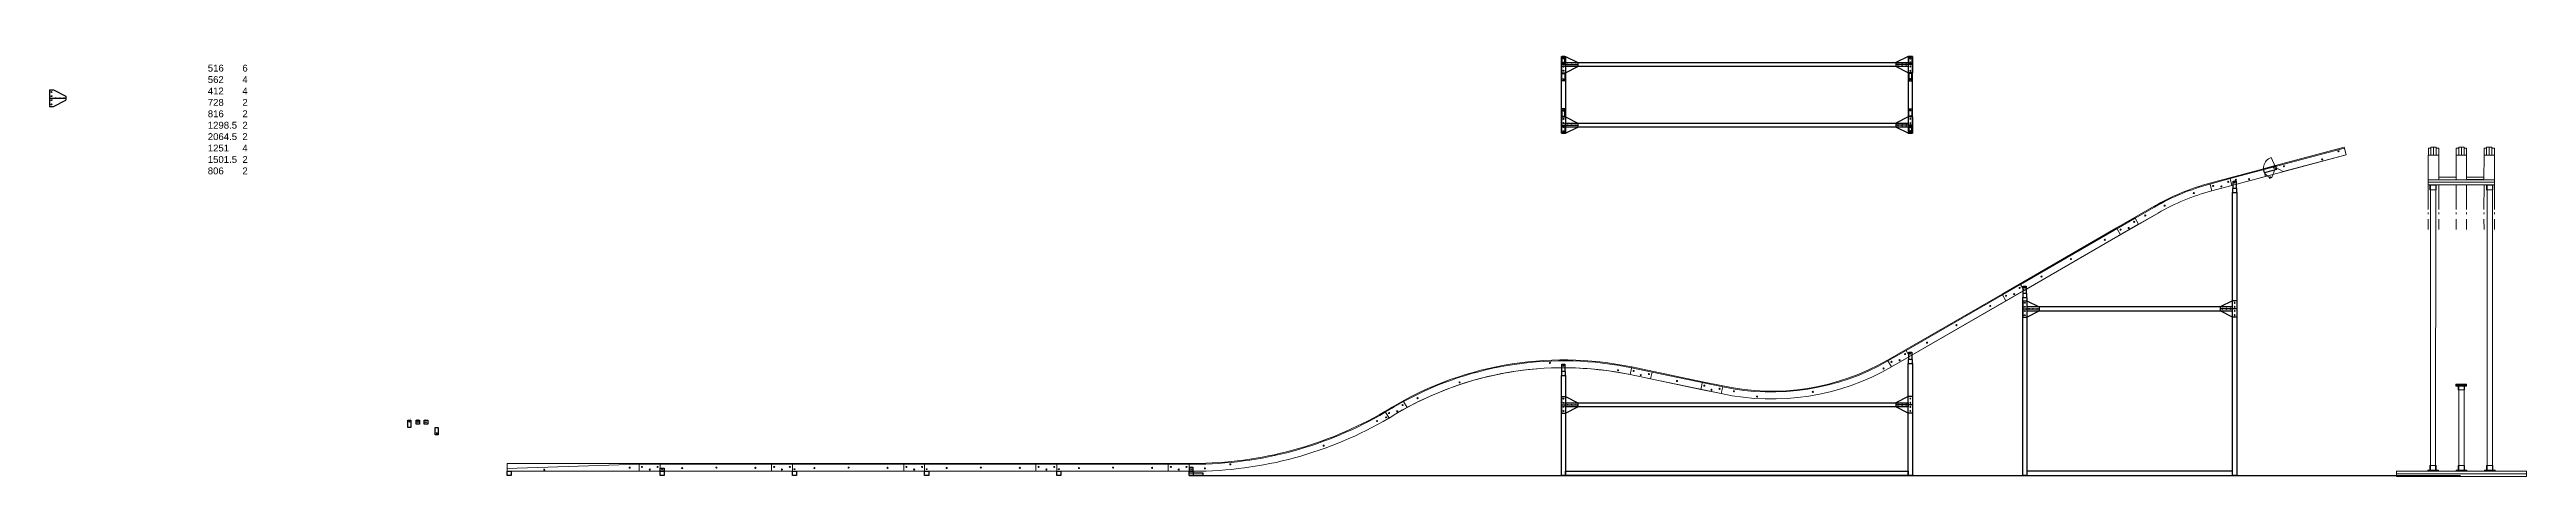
# Model space of a CAD drawing. Header units: millimetres. Extents: x -5533 to 28368, y -10878 to 14029.
# Drawn here: x -3339 to 14740, y -38 to 3079 of the extents above; entities that cross this region are included whole.
import ezdxf

# ---------------------------------------------------------------- set-up
doc = ezdxf.new("R2010")
doc.units = ezdxf.units.MM
doc.layers.add('newTrack', color=7, linetype='Continuous', lineweight=20)
doc.layers.add('registration marking', color=7, linetype='Continuous', lineweight=20)
doc.styles.get("Standard").update_dxf_attribs({"font": 'arial.ttf'})

# ---------------------------------------------------------------- blocks, each defined once
blk = doc.blocks.new('01A')
at = {"layer": 'newTrack'}
for p, q in [((0, 19.04999315134046), (965.1999999720101, 50.79999462635169)), ((0, 0), (0, 19.04999315134046)), ((1117.600000016788, 7.275957614183426e-12), (0, 0)), ((965.1999999720101, 50.79999462635169), (1117.599999972004, 50.7999947606877)), ((1117.599999972004, 50.7999947606877), (1117.600000016788, 7.275957614183426e-12))]:
    blk.add_line(p, q, dxfattribs=at)
for centre in [(984.2496261116048, 31.74999555521799), (1041.400040399618, 12.7012384642876), (1098.549626084574, 31.75248136437085)]:
    blk.add_circle(centre, 4, dxfattribs=at)
at = {"layer": 'registration marking', "color": 7, "transparency": 33554687}
for centre in [(271.3697006250295, 11.42185649379098), (895.1664148705713, 26.03049729150371)]:
    blk.add_circle(centre, 4, dxfattribs=at)
blk = doc.blocks.new('01B')
at = {"layer": 'newTrack'}
for p, q in [((0, 0), (-5.037873052060604e-08, 57.14999413649639)), ((-5.037873052060604e-08, 57.14999413649639), (965.199999949622, 57.14999498732504)), ((965.2000000000007, 8.508432074449956e-07), (0, 0)), ((965.199999949622, 57.14999498732504), (965.2000000000007, 8.508286555297673e-07)), ((965.2000000000007, 8.508286555297673e-07), (965.199999949622, 57.14999498732504))]:
    blk.add_line(p, q, dxfattribs=at)
at = {"layer": 'registration marking', "color": 7, "transparency": 33554687}
for centre in [(271.3697006082439, 11.42185747894837), (895.1664148537857, 26.03049827666109)]:
    blk.add_circle(centre, 4, dxfattribs=at)
blk = doc.blocks.new('02B')
blk.add_circle((1132.600000000006, 415.0000009851574), 3)
at = {"layer": 'newTrack'}
for p, q in [((965.2000000000062, 457.1500009851588), (1930.399999995951, 457.1500009851661)), ((965.2000000000062, 400.0000009851574), (965.2000000000062, 457.1500009851588)), ((1930.399999995951, 400.0000009851647), (965.2000000000062, 400.0000009851574)), ((1930.399999995951, 457.1500009851661), (1930.399999995951, 400.0000009851647))]:
    blk.add_line(p, q, dxfattribs=at)
for centre in [(984.2495856980821, 431.7500009782149), (1041.399999986095, 412.7012438872844), (1098.549585671051, 431.7524867873675)]:
    blk.add_circle(centre, 4, dxfattribs=at)
at = {"layer": 'registration marking', "color": 7, "transparency": 33554687}
for centre in [(1278.295823568305, 423.4853022427415), (1527.979878560249, 426.9328090428317), (1812.24054559304, 424.9840983731847)]:
    blk.add_circle(centre, 4, dxfattribs=at)
blk = doc.blocks.new('02A')
blk.add_circle((15, 15.00000000000728), 3)
at = {"layer": 'newTrack'}
for p, q in [((0, 7.275957614183426e-12), (-3.637978807091713e-12, 50.80000000000291)), ((-3.637978807091713e-12, 50.80000000000291), (965.1999999959444, 50.80000000001019)), ((965.1999999959407, 7.275957614183426e-12), (0, 7.275957614183426e-12)), ((965.1999999959444, 50.80000000001019), (965.1999999959407, 7.275957614183426e-12))]:
    blk.add_line(p, q, dxfattribs=at)
for centre in [(831.849585694026, 31.74999999305018), (888.9999999820393, 12.7012429021197), (946.1495856669949, 31.75248580220287)]:
    blk.add_circle(centre, 4, dxfattribs=at)
at = {"layer": 'registration marking', "color": 7, "transparency": 33554687}
for centre in [(160.6958235683014, 23.48530125759135), (410.3798785602448, 26.93280805767427), (694.6405455930362, 24.98409738802729)]:
    blk.add_circle(centre, 4, dxfattribs=at)
blk = doc.blocks.new('03A')
for centre in [(1438.744852149779, 393.3852069689074), (15, 15)]:
    blk.add_circle(centre, 3)
at = {"layer": 'newTrack'}
for p, q in [((1590.737915779901, 465.1378673792278), (1565.002497133595, 508.9670431474005)), ((30.99606855872116, 50.79999478799436), (-4.478351911529899e-08, 50.79999476066587)), ((-4.478351911529899e-08, 50.79999476066587), (0, 0)), ((0, 0), (30.97299663098238, 2.73066689260304e-08))]:
    blk.add_line(p, q, dxfattribs=at)
for centre in [(1459.655786276378, 425.0188090730335), (1518.583660489043, 437.5300296680507), (1558.219227502143, 482.8957306716729)]:
    blk.add_circle(centre, 4, dxfattribs=at)
for centre, radius, start, end in [((32.25301694720474, 2818.361174029927), 2818.361464677206, 269.9739778714323, 300.3828087601667), ((32.25301694733025, 2818.361174029465), 2767.561464676747, 269.9739778714323, 300.3657321472004), ((2732.050060230455, -1631.733404134804), 2438.154716076187, 118.5979324423631, 122.2419609089562), ((2732.050060240063, -1631.733404147559), 2387.35471609198, 118.5591387834939, 122.2617287667918)]:
    blk.add_arc(centre, radius, start, end, dxfattribs=at)
at = {"layer": 'registration marking', "color": 7, "transparency": 33554687}
for centre in [(1372.207809550353, 366.2880354406152), (1372.207809550353, 366.2880354406152), (981.9746852144381, 186.61165534459), (981.9746852144381, 186.61165534459), (115.4898019700195, 21.29547682867269), (115.4898019700195, 21.29547682867269), (301.1229864126435, 50.12179317983828), (301.1229864126435, 50.12179317983828)]:
    blk.add_circle(centre, 4, dxfattribs=at)
blk = doc.blocks.new('04A')
blk.add_circle((1141.314189631276, 305.4771620936167), 3)
at = {"layer": 'newTrack'}
for p, q in [((1628.702510454085, 240.1976552592923), (1777.892922268763, 209.0852618674935)), ((1788.263720066037, 258.81539913906), (1639.073308251352, 289.9277925308515)), ((1777.892922268763, 209.0852618674935), (1788.263720066037, 258.81539913906)), ((-25.7354278222947, 43.82919139550631), (4.547473508864641e-12, 2.728484105318785e-12))]:
    blk.add_line(p, q, dxfattribs=at)
for centre in [(1653.832654984383, 267.3900264581655), (1705.890669554316, 237.0752096347451), (1765.725971304305, 244.0581649179901)]:
    blk.add_circle(centre, 4, dxfattribs=at)
for centre, radius, end in [((1141.314189631275, -2096.930941102833), 2438.20810319645, 118.5973034831309), ((1141.314189631275, -2096.930941102899), 2387.408103196516, 118.5584972945129)]:
    blk.add_arc(centre, radius, 78.22028019167507, end, dxfattribs=at)
at = {"layer": 'registration marking', "color": 7, "transparency": 33554687}
for centre in [(383.3195502994104, 183.1345492660794), (1043.204201609592, 325.7191637516908), (1539.916246434016, 272.0813427083367), (77.37346592523409, 68.31642663412185)]:
    blk.add_circle(centre, 4, dxfattribs=at)
blk = doc.blocks.new('05A')
at = {"layer": 'newTrack'}
for p, q in [((10.37079779727537, 49.73013727157172), (9.094947017729282e-12, -2.046363078989089e-12)), ((525.9704842928204, -57.7937986423442), (10.37079779727537, 49.73013727157172)), ((9.094947017729282e-12, -2.046363078989089e-12), (515.5996864955541, -107.5239359139471)), ((515.5996864955541, -107.5239359139471), (525.9704842928204, -57.7937986423442))]:
    blk.add_line(p, q, dxfattribs=at)
for centre in [(391.5394192111817, -49.2191713232387), (443.5974337811149, -79.53398814665911), (503.4327355311034, -72.5510328634141)]:
    blk.add_circle(centre, 4, dxfattribs=at)
at = {"layer": 'registration marking', "color": 7, "transparency": 33554687}
blk.add_circle((192.3647582146677, -15.49484714113555), 4, dxfattribs=at)
blk = doc.blocks.new('06A')
at = {"layer": 'newTrack'}
for p, q in [((1216.757771856943, 239.013400552742), (1348.740043491269, 315.2134004211534)), ((1374.140043416459, 271.2193099299679), (1242.157771826029, 195.0193100226447)), ((1348.740043491269, 315.2134004211534), (1374.140043416459, 271.2193099299679)), ((4.420144250616431e-10, -9.595169103704393e-11), (10.37079779770829, 49.73013727146326)), ((10.37079779770829, 49.73013727146326), (10.53475165633972, 49.69594608661873))]:
    blk.add_line(p, q, dxfattribs=at)
for centre in [(1242.780197001761, 232.0404094354645), (1301.798286165938, 244.1189089867316), (1341.765657766498, 289.1925621262624)]:
    blk.add_circle(centre, 4, dxfattribs=at)
for centre, radius, start, end in [((368.0792761470111, 1708.967676800559), 1748.156993487144, 257.8452527748721, 299.9999999596907), ((368.0792761472749, 1708.967676798933), 1697.356993485603, 257.8396820525167, 299.9999999596972)]:
    blk.add_arc(centre, radius, start, end, dxfattribs=at)
at = {"layer": 'registration marking', "color": 7, "transparency": 33554687}
for centre in [(1184.676593126305, 183.11543841713), (92.42099220341152, 17.38353493594923), (668.5022923854831, 13.20540891009887), (260.9961460562172, -21.6122126658679)]:
    blk.add_circle(centre, 4, dxfattribs=at)
blk = doc.blocks.new('07A')
at = {"layer": 'newTrack'}
for p, q in [((520.8377880689695, 293.4058830853598), (668.0448839954297, 332.8499055589625)), ((681.1928914866257, 283.7808735834176), (533.9857955602602, 244.336851109895)), ((668.0448839954297, 332.8499055589625), (681.1928914866257, 283.7808735834176)), ((-25.39999961364447, 43.99408995157023), (116.5220352784563, 125.9328147983822)), ((3.393688530195504e-07, -5.878039246454136e-07), (-25.39999961364447, 43.99408995157023)), ((141.9220352785451, 81.93872428618374), (3.393688530195504e-07, -5.878039246454136e-07))]:
    blk.add_line(p, q, dxfattribs=at)
for centre in [(544.1687776907711, 279.9353916763177), (604.3020199566636, 276.3273209186434), (654.5734562239631, 309.5208096720546)]:
    blk.add_circle(centre, 4, dxfattribs=at)
for centre, radius in [((954.7220352785826, -1325.872172105046), 1676.399999999366), ((954.7220352785771, -1325.872172105052), 1625.599999999368)]:
    blk.add_arc(centre, radius, 104.9999999999945, 120.0000000000038, dxfattribs=at)
at = {"layer": 'registration marking', "color": 7, "transparency": 33554687}
for centre in [(403.3528962940945, 228.1480422603115), (49.05142067851921, 63.95860281892851), (189.9962525261544, 135.5142260790078)]:
    blk.add_circle(centre, 4, dxfattribs=at)
blk = doc.blocks.new('08A')
blk.add_circle((19.99999999998545, 20.0000000000573), 3)
at = {"color": 7, "linetype": 'Continuous', "lineweight": 5, "transparency": 33554687}
blk.add_circle((307.4524774761303, 128.3996692699429), 2.5, dxfattribs=at)
at = {"layer": 'newTrack', "color": 7, "linetype": 'Continuous', "lineweight": 5, "transparency": 33554687}
for p, q in [((-13.14800749122514, 49.06903197553493), (821.0255360920273, 272.5851593260222)), ((834.1735435832379, 223.5161273505446), (-1.455191522836685e-11, 5.729816621169448e-11)), ((821.0255360920273, 272.5851593260222), (834.1735435832379, 223.5161273505446)), ((-1.455191522836685e-11, 5.729816621169448e-11), (-13.14800749122514, 49.06903197553493))]:
    blk.add_line(p, q, dxfattribs=at)
at = {"layer": 'registration marking', "color": 7, "linetype": 'Continuous', "lineweight": 5, "transparency": 33554687}
for centre in [(658.534334857999, 189.8264480058706), (777.7892571461052, 249.2908861520036), (28.86120493857743, 40.60335528395353), (28.87007533260476, 40.60335528395353), (125.3106169646562, 45.30845928977851), (379.4247159828519, 139.6917650745499)]:
    blk.add_circle(centre, 4, dxfattribs=at)
blk = doc.blocks.new('03B')
for centre in [(1591.144852149788, 393.3852071032427), (167.4, 15)]:
    blk.add_circle(centre, 3)
at = {"layer": 'newTrack'}
for p, q in [((1611.674967362065, 388.0453223319564), (1582.723674708883, 437.3513511885612)), ((-5.037873052060604e-08, 57.14999413648184), (0, 0)), ((183.3989525496945, 57.14999426741997), (-5.037873052060604e-08, 57.1499942876253)), ((0, 0), (183.3729966309838, 1.616353983990848e-07))]:
    blk.add_line(p, q, dxfattribs=at)
for centre in [(19.04958567705216, 31.75000001679166), (76.19999996506522, 12.70124292586115), (133.3495856500203, 31.75248582594429)]:
    blk.add_circle(centre, 4, dxfattribs=at)
for centre, radius, start, end in [((184.6530169472053, 2818.361174164256), 2818.361464677205, 269.9739778714323, 300.3828087602166), ((184.6530169472262, 2818.361174164278), 2761.211464677219, 269.9739778714323, 300.3635772005418), ((2884.450060217358, -1631.733403980336), 2444.504716052169, 122.1752908435505, 122.2395208016383), ((2884.450060440416, -1631.733403845395), 2387.354716056918, 122.2173138510758, 122.261728772982)]:
    blk.add_arc(centre, radius, start, end, dxfattribs=at)
at = {"layer": 'registration marking', "color": 7, "transparency": 33554687}
for centre in [(1524.607809550347, 366.2880355749439), (1134.37468521444, 186.6116554789187), (267.8898019700209, 21.29547696300142), (453.522986412645, 50.12179331416701)]:
    blk.add_circle(centre, 4, dxfattribs=at)
blk = doc.blocks.new('04B')
blk.add_circle((1272.775092856758, 382.5759897406219), 3)
at = {"layer": 'newTrack'}
for p, q in [((1771.829451211881, 373.2419702575789), (1760.162309112311, 317.2955646957562)), ((0, 0), (-28.95129265318246, 49.30602885660483))]:
    blk.add_line(p, q, dxfattribs=at)
for centre in [(0.3808189143210257, 36.97348687541785), (59.30869312698633, 49.48470747043029), (98.94426014008968, 94.8504084740498)]:
    blk.add_circle(centre, 4, dxfattribs=at)
for centre, radius, start, end in [((1272.775092856761, -2019.778726312484), 2444.504716053113, 78.22004581571335, 122.175290843605), ((1272.775092856758, -2019.778726312486), 2387.354716053108, 78.22004007210862, 122.2173138448502)]:
    blk.add_arc(centre, radius, start, end, dxfattribs=at)
at = {"layer": 'registration marking', "color": 7, "transparency": 33554687}
for centre in [(1174.664000268116, 402.8170731885548), (514.7793489579344, 260.2324587029361), (1671.37604509254, 349.1792521451935), (208.8332645837581, 145.4143360709786)]:
    blk.add_circle(centre, 4, dxfattribs=at)
blk = doc.blocks.new('05B')
at = {"layer": 'newTrack'}
for p, q in [((11.66714752213738, 55.94640443046933), (2.110027708113194e-10, -4.388311936054379e-11)), ((527.2668340176751, -51.57753148345387), (11.66714752213738, 55.94640443046933)), ((2.110027708113194e-10, -4.388311936054379e-11), (515.599686495756, -107.5239359139671)), ((515.599686495756, -107.5239359139671), (527.2668340176751, -51.57753148345387))]:
    blk.add_line(p, q, dxfattribs=at)
for centre in [(25.13014453050891, 27.19237119883655), (77.18815910044214, -3.122445624583861), (137.0234608504306, 3.860509658661158)]:
    blk.add_circle(centre, 4, dxfattribs=at)
at = {"layer": 'registration marking', "color": 7, "transparency": 33554687}
blk.add_circle((341.5551700295473, -46.6072405329835), 4, dxfattribs=at)
blk = doc.blocks.new('06B')
at = {"layer": 'newTrack'}
for p, q in [((1362.773183675046, 213.4002684773222), (1391.348183640403, 163.9069166310364)), ((0, 0), (11.66714752191911, 55.94640443050594)), ((149.1904118156817, -31.11239339199528), (0, 0)), ((11.66714752191911, 55.94640443050594), (161.0421789876782, 24.79551017835911))]:
    blk.add_line(p, q, dxfattribs=at)
for centre in [(25.13014453030519, 27.19237119886589), (77.18815910023841, -3.12244562455453), (137.0234608502269, 3.860509658690489)]:
    blk.add_circle(centre, 4, dxfattribs=at)
for centre, radius, start in [((517.2696879615269, 1677.855283407067), 1691.006993485438, 257.838968116214), ((517.2696879614396, 1677.855283407682), 1748.156993486018, 257.8452527748734)]:
    blk.add_arc(centre, radius, start, 299.9999999596972, dxfattribs=at)
at = {"layer": 'registration marking', "color": 7, "transparency": 33554687}
for centre in [(1333.867004940548, 152.0030450254417), (241.6114040176544, -13.7288584557391), (410.1865578704601, -52.72460605756351), (817.6927041997187, -17.90698448159674)]:
    blk.add_circle(centre, 4, dxfattribs=at)
blk = doc.blocks.new('07B')
at = {"layer": 'newTrack'}
for p, q in [((651.1765591896419, 375.739511181042), (665.9680676172302, 320.5368502086149)), ((102.2457060855904, 125.0227197166259), (245.3293073355326, 207.632075211166)), ((-28.57499914123582, 49.49335046090891), (102.2457060855904, 125.0227197166259)), ((8.059087122092023e-07, -1.395876097376458e-06), (-28.57499914123582, 49.49335046090891)), ((130.820706032735, 75.52936785983366), (8.059087122092023e-07, -1.395876097376458e-06)), ((273.9043073355297, 158.1387233848891), (130.820706032735, 75.52936785983366))]:
    blk.add_line(p, q, dxfattribs=at)
for centre in [(0.622425997575192, 37.02109802611858), (59.64051516175277, 49.09959757738579), (99.60788676231277, 94.17325071691675)]:
    blk.add_circle(centre, 4, dxfattribs=at)
for centre, radius in [((1086.704307335631, -1249.672173006277), 1682.749999999338), ((1086.704307335609, -1249.672173006284), 1625.599999999338)]:
    blk.add_arc(centre, radius, 104.9999999999945, 120.0000000000103, dxfattribs=at)
at = {"layer": 'registration marking', "color": 7, "transparency": 33554687}
for centre in [(321.978524610824, 211.7142251299902), (535.3351683787641, 304.3480413112939), (181.0336927631888, 140.1586018699109)]:
    blk.add_circle(centre, 4, dxfattribs=at)
blk = doc.blocks.new('08B')
blk.add_circle((167.2070959264602, 59.44402247362086), 3)
at = {"color": 7, "linetype": 'Continuous', "lineweight": 5, "transparency": 33554687}
blk.add_circle((176.0771712590722, 80.04737775751346), 4, dxfattribs=at)
at = {"layer": 'newTrack', "color": 7, "linetype": 'Continuous', "lineweight": 5, "transparency": 33554687}
for p, q in [((-14.79150842760282, 55.2026609724162), (377.2063267633494, 160.2381643465596)), ((0, 0), (-14.79150842760282, 55.2026609724162)), ((391.9978351909522, 105.0355033741362), (0, 0)), ((377.2063267633494, 160.2381643465596), (391.9978351909522, 105.0355033741362))]:
    blk.add_line(p, q, dxfattribs=at)
at = {"layer": 'newTrack'}
for centre in [(10.18338230880545, 35.59864779388226), (70.31662457338098, 31.99057701427591), (120.5880608527859, 65.1840657493558)]:
    blk.add_circle(centre, 4, dxfattribs=at)
at = {"layer": 'registration marking', "color": 7, "linetype": 'Continuous', "lineweight": 5, "transparency": 33554687}
for centre in [(176.0683008650449, 80.04737775751346), (272.5177128911309, 84.75248176334208)]:
    blk.add_circle(centre, 4, dxfattribs=at)
blk = doc.blocks.new('09B')
at = {"layer": 'newTrack', "color": 7, "linetype": 'Continuous', "lineweight": 5, "transparency": 33554687}
for p, q in [((-516.9741063614056, -79.35676059687466), (-14.7915084276101, 55.20266097241802)), ((0, 1.818989403545856e-12), (-460.0138985798767, -123.2603526315415)), ((-14.7915084276101, 55.20266097241802), (0, 0)), ((0, 0), (-14.7915084276101, 55.20266097241802)), ((-513.4816668715648, -92.39072221536298), (-516.9741063614056, -79.35676059687466)), ((-460.0138985798767, -123.2603526315415), (-513.4816668715648, -92.39072221536298))]:
    blk.add_line(p, q, dxfattribs=at)
at = {"layer": 'registration marking', "color": 7, "linetype": 'Continuous', "lineweight": 5, "transparency": 33554687}
for centre in [(-56.38428643712541, 25.77475880146267), (-454.748827600386, -83.824362275991), (-175.6392087252389, -33.68967934467037)]:
    blk.add_circle(centre, 4, dxfattribs=at)
blk = doc.blocks.new('bracev1')
at = {"color": 7, "linetype": 'Continuous', "lineweight": 5, "transparency": 33554687}
for p, q in [((-19.99405182889313, 74.61881727461696), (-31.55402079696796, 69.35981380845442)), ((11.55996896807483, 5.259003466155264), (-19.99405182889313, 74.61881727461696)), ((-37.92980795053882, -66.08910400993227), (-32.67080448437628, -77.64907297801437)), ((-32.67080448437628, -77.64907297801437), (-16.79437579054502, -70.42637248791834)), ((-16.79437579054502, -70.42637248791834), (5.259003466169816, -11.5599689680821))]:
    blk.add_line(p, q, dxfattribs=at)
for centre in [(0, 0), (-28.01783049377264, -68.55605494009069)]:
    blk.add_circle(centre, 2.5)
for centre, radius, start, end in [((-1.818989403545856e-12, -5.456968210637569e-12), 76.19999999999733, 114.4623222080549, 240.1476569206799), ((5.456968210637569e-12, -1.13686837721616e-11), 12.69999999999555, 294.4623222080656, 24.46232220804407)]:
    blk.add_arc(centre, radius, start, end, dxfattribs=at)
blk = doc.blocks.new('3030挤压直角件')
blk.add_lwpolyline([(0, 53), (22, 53), (22, 0), (0, 0)], close=True)
blk.add_circle((11, 42.5), 3.25)
blk = doc.blocks.new('3030直角L型直接')
blk.add_lwpolyline([(0, 30), (26, 30), (26, 0), (0, 0)], close=True)
blk.add_circle((13, 15), 3.15)
blk = doc.blocks.new('3030固定板')
for p, q in [((-60, 30), (-15, 120)), ((-60, 30), (-15, 120)), ((-60, 0), (-60, 30)), ((-60, 0), (-60, 30)), ((-60, 0), (60, 0)), ((-15, 120), (15, 120)), ((0, 0), (0, 120)), ((60, 30), (15, 120)), ((60, 30), (15, 120)), ((60, 0), (60, 30)), ((60, 0), (60, 30))]:
    blk.add_line(p, q)
for centre in [(-45, 15), (-15, 15), (0, 105), (0, 75), (0, 45), (15, 15), (45, 15)]:
    blk.add_circle(centre, 3)
blk = doc.blocks.new('3030圆弧外边直角')
blk.add_lwpolyline([(0, 0), (26, 0), (26, -28), (0, -28)], close=True)
blk.add_circle((13, -13), 3.25)

msp = doc.modelspace()

# ---------------------------------------------------------------- linework, layer by layer
at = {"linetype": 'ByBlock', "lineweight": 20}
for p, q in [((14032.89164034289, 2359.273514099212), (14032.89164034289, 2359.273514099212)), ((14052.69626894595, 2365.623519848683), (14052.69626894595, 2365.623519848683)), ((14071.16654670882, 2365.623525598181), (14071.16654670882, 2365.623525598181)), ((14092.78865143308, 2359.273514099212), (14092.78865143308, 2359.273514099212)), ((14236.09176218706, 2359.273531347699), (14236.09176218706, 2359.273531347699)), ((14255.89639079012, 2365.623537097174), (14255.89639079012, 2365.623537097174)), ((14274.36666855299, 2365.623542846668), (14274.36666855299, 2365.623542846668)), ((14295.98877327725, 2359.273531347699), (14295.98877327725, 2359.273531347699)), ((14439.29188403123, 2359.273548596189), (14439.29188403123, 2359.273548596189)), ((14459.09651263429, 2365.623554345661), (14459.09651263429, 2365.623554345661)), ((14477.56679039716, 2365.623560095155), (14477.56679039716, 2365.623560095155)), ((14499.18889512143, 2359.273548596189), (14499.18889512143, 2359.273548596189))]:
    msp.add_line(p, q, dxfattribs=at)
at = {"lineweight": 20}
for p, q in [((14022.99095497287, 2308.473514099198), (14022.99095497288, 2128.508010924103)), ((14099.74158732354, 2308.473531347685), (14099.19107681705, 2128.894972937938)), ((14226.74158732354, 2308.473531347685), (14226.19107681705, 2128.508022895097)), ((14302.94170916772, 2308.473548596172), (14302.39119866122, 2128.508026160671)), ((14429.94170916772, 2308.473548596172), (14429.39119866122, 2128.508059401218)), ((14505.59132050539, 2308.473565844663), (14505.65600543672, 2128.508062669567)), ((14023.0556399042, 2090.408065350319), (14023.0556399042, 1910.442562175223)), ((14099.80627225487, 2090.408082598806), (14099.25576174838, 1910.829524189059)), ((14226.80627225487, 2090.408082598806), (14226.25576174838, 1910.442574146215)), ((14303.00639409904, 2090.408099847293), (14302.45588359256, 1910.442577411792)), ((14430.00639409904, 2090.408099847293), (14429.45588359256, 1910.442610652339)), ((14505.65600543673, 2090.408117095783), (14505.72069036806, 1910.442613920684)), ((14023.0556399042, 1890.147194287762), (14023.0556399042, 1876.145822146726)), ((14023.0556399042, 1764.39300184145), (14023.0556399042, 1841.204077640392)), ((14099.4900451615, 1764.39300184145), (14099.25576174838, 1840.817115626556)), ((14099.4900451615, 1890.147194287769), (14099.44712298562, 1876.145822146726)), ((14226.49072509227, 1764.39300184145), (14226.25576174838, 1841.204065669397)), ((14226.49072509227, 1890.147194287762), (14226.44789520484, 1876.145822146726)), ((14302.6908469082, 1764.39300184145), (14302.45588359256, 1841.204062403824)), ((14302.6908469082, 1890.147194287769), (14302.6480170241, 1876.145822146726)), ((14429.69084692497, 1764.393026373804), (14429.45588359256, 1841.204078227987)), ((14429.69084692497, 1890.147218820122), (14429.64801703295, 1876.145846679079)), ((14505.69308220252, 1890.147218820122), (14505.69811471031, 1876.145846679083)), ((14505.69308220252, 1764.393026373804), (14505.72069036806, 1841.204074959638))]:
    msp.add_line(p, q, dxfattribs=at)
msp.add_line((4978.399999983773, -29.99999776100231), (14257.65737422708, -29.99999776100231))
for points in [[(7695.448955635636, 3029.000000985157), (7725.448955635636, 3029.000000985157), (7725.448955635636, 2467.000000985157), (7695.448955635636, 2467.000000985157)], [(7725.448955635636, 2984.000000985157), (10227.25779917665, 2984.000000985157), (10227.25779917665, 2954.000000985157), (7725.448955635636, 2954.000000985157)], [(10257.25779917665, 3029.000000985157), (10227.25779917665, 3029.000000985157), (10227.25779917665, 2467.000000985157), (10257.25779917665, 2467.000000985157)], [(7725.448955635636, 2542.000000985157), (10227.25779917665, 2542.000000985157), (10227.25779917665, 2512.000000985157), (7725.448955635636, 2512.000000985157)], [(12819.73498029646, 2207.698883363344), (12906.86148982776, 2231.04436123152), (12914.62606118081, 2202.066586442842), (12827.49955164951, 2178.721108574666)], [(12594.73574945957, 2034.404741490405), (12624.73574945957, 2034.404741490405), (12624.73574945957, 2064.404741490405), (12594.73574945957, 2064.404741490405)], [(12594.73574945957, 2034.404741490405), (12624.73574945957, 2034.404741490405), (12624.73574945957, -29.99999776100231), (12594.73574945957, -29.99999776100231)], [(11063.1455188965, 1268.514249998045), (11093.1455188965, 1268.514249998045), (11093.1455188965, 1298.514249998045), (11063.1455188965, 1298.514249998045)], [(11063.1455188965, 1268.514249998045), (11093.1455188965, 1268.514249998045), (11093.1455188965, -29.99999776100412), (11063.1455188965, -29.99999776100412)], [(11093.1455188965, 1170.000002238998), (12594.73574945957, 1170.000002238998), (12594.73574945957, 1200.000002238998), (11093.1455188965, 1200.000002238998)], [(7695.448955635637, 698.1203947132653), (7725.448955635637, 698.1203947132653), (7725.448955635637, 728.1203947132653), (7695.448955635637, 728.1203947132653)], [(10227.25779917665, 785.9142498262663), (10257.25779917665, 785.9142498262663), (10257.25779917665, 815.9142498262663), (10227.25779917665, 815.9142498262663)], [(10227.25779917665, 785.9142498262663), (10257.25779917665, 785.9142498262663), (10257.25779917665, -29.99999776100412), (10227.25779917665, -29.99999776100412)], [(7695.448955635637, 698.1203947132653), (7725.448955635636, 698.1203947132653), (7725.448955635636, -29.99999776100412), (7695.448955635637, -29.99999776100412)], [(7725.448955635636, 500.0000022389977), (10227.25779917665, 500.0000022389977), (10227.25779917665, 470.0000022389959), (7725.448955635636, 470.0000022389959)], [(-1.679202765002634e-08, 9.851573850028217e-07), (29.99999998320797, 9.851573850028217e-07), (29.99999998320797, -29.99999901484261), (-1.679202765002634e-08, -29.99999901484261)], [(1117.600000000003, 22.00000183600902), (1147.600000000003, 22.00000183600902), (1147.600000000003, 1.836009019484663e-06), (1117.600000000003, 1.836009019484663e-06)], [(1117.599999999996, 9.8517193691805e-07), (1147.599999999996, 9.8517193691805e-07), (1147.599999999996, -29.99999901482806), (1117.599999999996, -29.99999901482806)], [(2082.799999995944, 0), (2112.799999995944, 0), (2112.799999995944, -30), (2082.799999995944, -30)], [(3047.999999991885, 9.8517193691805e-07), (3077.999999991885, 9.8517193691805e-07), (3077.999999991885, -29.99999901482806), (3047.999999991885, -29.99999901482806)], [(4013.199999987825, 1.119495209422894e-06), (4043.199999987825, 1.119495209422894e-06), (4043.199999987825, -29.99999888050479), (4013.199999987825, -29.99999888050479)], [(4978.399999983773, 2.238997694803402e-06), (5008.399999983773, 2.238997694803402e-06), (5008.399999983773, -29.99999776100231), (4978.399999983773, -29.99999776100231)], [(7725.448955635636, 2.238997694803402e-06), (10227.25779917665, 2.238997694803402e-06), (10227.25779917665, -29.99999776100412), (7725.448955635636, -29.99999776100412)], [(11093.1455188965, -29.99999776100231), (12594.73574945957, -29.99999776100231), (12594.73574945957, 2.238997694803402e-06), (11093.1455188965, 2.238997694803402e-06)], [(4978.399999983773, -11.99999776100231), (5078.399999983773, -11.99999776100231), (5078.399999983773, -29.99999776100231), (4978.399999983773, -29.99999776100231)]]:
    msp.add_lwpolyline(points, close=True)
for points in [[(14023.54146547936, 2359.273514099212), (14042.59146547936, 2359.273514099212), (14042.59146547936, 2308.473514099198), (14023.54146547936, 2308.473514099198)], [(14042.59150609409, 2365.623519848683), (14061.64150609409, 2365.623519848683), (14061.64150609409, 2308.473519848692), (14042.59150609409, 2308.473519848692)], [(14061.64154670882, 2365.623525598181), (14080.69154670881, 2365.623525598181), (14080.69154670881, 2308.47352559819), (14061.64154670882, 2308.47352559819)], [(14080.69158732354, 2359.273514099212), (14099.74158732354, 2359.273514099212), (14099.74158732354, 2308.473531347685), (14080.69158732354, 2308.473531347685)], [(14226.74158732354, 2359.273531347699), (14245.79158732354, 2359.273531347699), (14245.79158732354, 2308.473531347685), (14226.74158732354, 2308.473531347685)], [(14245.79162793826, 2365.623537097174), (14264.84162793827, 2365.623537097174), (14264.84162793827, 2308.473537097183), (14245.79162793826, 2308.473537097183)], [(14264.84166855299, 2365.623542846668), (14283.89166855298, 2365.623542846668), (14283.89166855298, 2308.473542846677), (14264.84166855299, 2308.473542846677)], [(14283.89170916771, 2359.273531347699), (14302.94170916772, 2359.273531347699), (14302.94170916772, 2308.473548596172), (14283.89170916771, 2308.473548596172)], [(14429.94170916772, 2359.273548596189), (14448.99170916771, 2359.273548596189), (14448.99170916771, 2308.473548596172), (14429.94170916772, 2308.473548596172)], [(14448.99174978244, 2365.623554345661), (14468.04174978244, 2365.623554345661), (14468.04174978244, 2308.47355434567), (14448.99174978244, 2308.47355434567)], [(14468.04179039716, 2365.623560095155), (14487.09179039716, 2365.623560095155), (14487.09179039716, 2308.473560095164), (14468.04179039716, 2308.473560095164)], [(14487.09183101189, 2359.273548596189), (14506.14183101189, 2359.273548596189), (14506.14183101189, 2308.473565844663), (14487.09183101189, 2308.473565844663)], [(14505.69237413856, 2109.458065350325), (14505.69237413856, 2090.408065350326), (14023.07485092506, 2090.408065350319), (14023.07485092506, 2109.458038137207)], [(14505.69237413856, 2128.50803813721), (14505.69237413856, 2109.458038137211), (14023.16573231482, 2109.458038137207), (14023.16573231482, 2128.508010924103)], [(14034.32275567338, 2090.408065350319), (14034.32275567338, 2055.516149711038), (14080.61882372851, 2055.516149711038), (14080.61882372852, 2090.408065350319)], [(14077.26930376, 2087.509364899361), (14076.77887031883, 6.78361471410426), (14038.67887031882, 6.78361471410426), (14039.16930375999, 2087.509364899361)], [(14226.19107681705, 2147.558022895097), (14226.19107681705, 2128.508022895097), (14099.22039267921, 2128.932928949027), (14099.22039267921, 2147.982901735919)], [(14429.42120831507, 2147.843411740632), (14429.42120831507, 2128.793411740633), (14302.39114383778, 2128.895006111452), (14302.39114383778, 2147.944978898344)], [(14495.36063625604, 2090.408089882672), (14495.36063625604, 2055.516174243396), (14449.06456820091, 2055.516174243396), (14449.06456820091, 2090.408089882672)], [(14452.41408816943, 2087.509389431714), (14452.9045216106, 6.783639246459643), (14491.00452161059, 6.783639246459643), (14490.51408816942, 2087.509389431714)], [(14096.73192225313, 9.851628419710323e-07), (14096.73192225312, 6.783614714106079), (14018.67261018397, 6.783614714106079), (14018.67261018396, 9.85168298939243e-07)], [(14080.85030024611, 6.783614714106079), (14080.85030024611, 41.6755303533846), (14034.55423219098, 41.6755303533846), (14034.55423219097, 6.783614714106079)], [(14432.95146967629, 2.551751822466031e-05), (14432.95146967629, 6.783639246461462), (14511.01078174546, 6.783639246461462), (14511.01078174546, 2.551752368162852e-05)], [(14448.83309168331, 6.783639246461462), (14448.83309168331, 41.67555488573998), (14495.12915973843, 41.67555488573998), (14495.12915973844, 6.783639246461462)]]:
    msp.add_lwpolyline(points, close=True, dxfattribs=at)
at = {"color": 252, "lineweight": 20, "true_color": 0x939598}
for points in [[(14224.03948594057, 635.3109968692661), (14224.06523009468, 628.5274319906766), (14302.12398004089, 628.8236709925004), (14302.09823588678, 635.607235871088)], [(14224.06523009468, 628.5274319906766), (14224.0909742488, 621.7438671120872), (14302.14972419501, 622.0401061139128), (14302.12398004089, 628.8236709924931)], [(14241.33089066599, 628.8236709925004), (14241.33089066599, 593.9317553532237), (14287.62695872112, 593.9317553532237), (14287.62695872113, 628.8236709925004)], [(14284.27743875261, 625.9249705415423), (14283.89166855298, 6.783615343758356), (14245.79166855299, 6.783615343758356), (14246.17743875261, 625.9249705415423)], [(14303.87132458757, 1.614815118955448e-06), (14303.87132458757, 6.783615343758356), (14225.81201251841, 6.783615343758356), (14225.8120125184, 1.614820575923659e-06)], [(14287.98970258055, 6.783615343758356), (14287.98970258055, 41.67553098303688), (14241.69363452542, 41.67553098303688), (14241.69363452542, 6.783615343758356)]]:
    msp.add_lwpolyline(points, close=True, dxfattribs=at)
at = {"layer": 'newTrack', "lineweight": 20}
for points in [[(13790.07261018395, -19.04999838518597), (14739.61072692202, -19.04999838518233), (14739.61072692202, 1.614816937944852e-06), (13790.07261018395, 1.614815118955448e-06)], [(13789.99320218989, -38.09998515342704), (14739.53131892796, -38.09998515342522), (14739.53131892796, -19.04998515342413), (13789.99320218989, -19.04998515342777)]]:
    msp.add_lwpolyline(points, close=True, dxfattribs=at)

# ---------------------------------------------------------------- block references
for name, p, rotation in [('3030固定板', (7695.448955635636, 2969.000000985157), 270), ('3030挤压直角件', (7721.448955635636, 2904.000000985157), 180), ('3030固定板', (-3339.327378580491, 2723.641662087168), 270), ('3030固定板', (7695.448955635636, 2527.000000985157), 270), ('3030挤压直角件', (7721.448955635636, 2520.000000985157), 180), ('02A', (11072.65513757263, 1320.523867521702), 30), ('02B', (10304.78514706282, 415.3137065743285), 30), ('02B', (9468.897427342967, -67.28629359744991), 30), ('02A', (10236.7674181837, 837.9238685034434), 30), ('3030固定板', (11063.1455188965, 1185.000002238998), 270), ('3030固定板', (7695.448955635637, 485.0000022389977), 270), ('3030挤压直角件', (-502.1094322599902, 319.920447259763), 180)]:
    msp.add_blockref(name, p, dxfattribs=dict(rotation=rotation))
at = {"xscale": -1}
for p in [(7721.448955635636, 2976.000000985157), (7721.448955635635, 2592.000000985157)]:
    msp.add_blockref('3030挤压直角件', p, dxfattribs=at)
for name, p, rotation in [('3030固定板', (10257.25779917665, 2969.000000985157), 90), ('3030挤压直角件', (10231.25779917665, 2904.000000985157), 180), ('3030固定板', (10257.25779917665, 2527.000000985157), 90), ('3030挤压直角件', (10231.25779917665, 2520.000000985157), 180), ('3030固定板', (12624.73574945957, 1185.000002238998), 90), ('3030固定板', (10257.25779917665, 485.0000022389977), 90)]:
    msp.add_blockref(name, p, dxfattribs=dict(at, rotation=rotation))
for name, p in [('3030挤压直角件', (10231.25779917665, 2976.000000985157)), ('3030挤压直角件', (10231.25779917665, 2592.000000985157)), ('08A', (12589.73574945959, 2086.904741490347)), ('09B', (13423.90929304281, 2310.420868840891)), ('08B', (12442.52865353311, 2047.460719016784)), ('bracev1', (12897.18822693571, 2215.304410760287)), ('07B', (11776.56058588759, 1726.92386885576)), ('07A', (11908.54285797226, 1803.123867906739)), ('3030挤压直角件', (12598.73574945957, 2064.404741490405)), ('3030挤压直角件', (11067.1455188965, 1298.514249998045)), ('04B', (6437.674967345844, 388.0453231827923)), ('04A', (6569.134766004361, 465.1432326196482)), ('3030挤压直角件', (7699.448955635637, 728.1203947132653)), ('05B', (8197.837276458242, 705.3408878789705)), ('05A', (8347.027688273121, 674.2284944871299)), ('06B', (8713.436962952994, 597.8169519651783)), ('06A', (8862.627374767237, 566.7045585734832)), ('3030挤压直角件', (10231.25779917665, 815.9142498262663)), ('3030挤压直角件', (-724.1094322599902, 319.920447259763)), ('3030圆弧外边直角', (-663.8666126462131, 372.920447259763)), ('3030直角L型直接', (-605.281924432501, 342.920447259763)), ('03B', (4825.999999983765, 8.508359314873815e-07)), ('03A', (4978.399999983773, 9.8517193691805e-07)), ('01B', (-1.679930360764052e-08, 9.851646609604359e-07)), ('01A', (-1.679930360764052e-08, 9.851646609604359e-07)), ('02B', (7.052132972101936e-07, -399.9999991491495)), ('02A', (1117.600000000003, 9.851646609604359e-07)), ('02B', (965.1999999959471, -400)), ('02A', (2082.799999995944, 9.850955393631011e-07)), ('02B', (1930.399999991897, -400)), ('02A', (3047.999999991885, 9.851646609604359e-07)), ('02B', (2895.599999987847, -399.999999865664)), ('02A', (4013.199999987825, 9.851646609604359e-07)), ('3030直角L型直接', (4980.399999983764, 8.508359314873815e-07))]:
    msp.add_blockref(name, p)

# ---------------------------------------------------------------- texts
at = {"attachment_point": 1}
for s, width, insert, char_height in [('516       6\\P562       4\\P412       4\\P728       2\\P816       2\\P1298.5  2\\P2064.5  2\\P1251     4\\P1501.5  2\\P806       2', 1744.310376586073, (-2184.242850627278, 2967.87850314049), 50), ('{\\fSimSun|b0|i0|c134|p2;中间三角形的}', 19.24638201663038, (-719.29530911649, 385.5420886426), 2.5), ('{\\fSimSun|b0|i0|c134|p2;圆弧外边的}', 17.28231264138594, (-660.9667550214881, 381.6162789755326), 2.5), ('{\\fSimSun|b0|i0|c134|p2;直接一个三角的}', 16.99771917617181, (-603.0838143786614, 381.1850278037891), 2.5)]:
    msp.add_mtext_dynamic_manual_height_columns(s, width=width, gutter_width=12.5, heights=[0], dxfattribs=dict(at, insert=insert, char_height=char_height))

doc.saveas('drawing.dxf')
